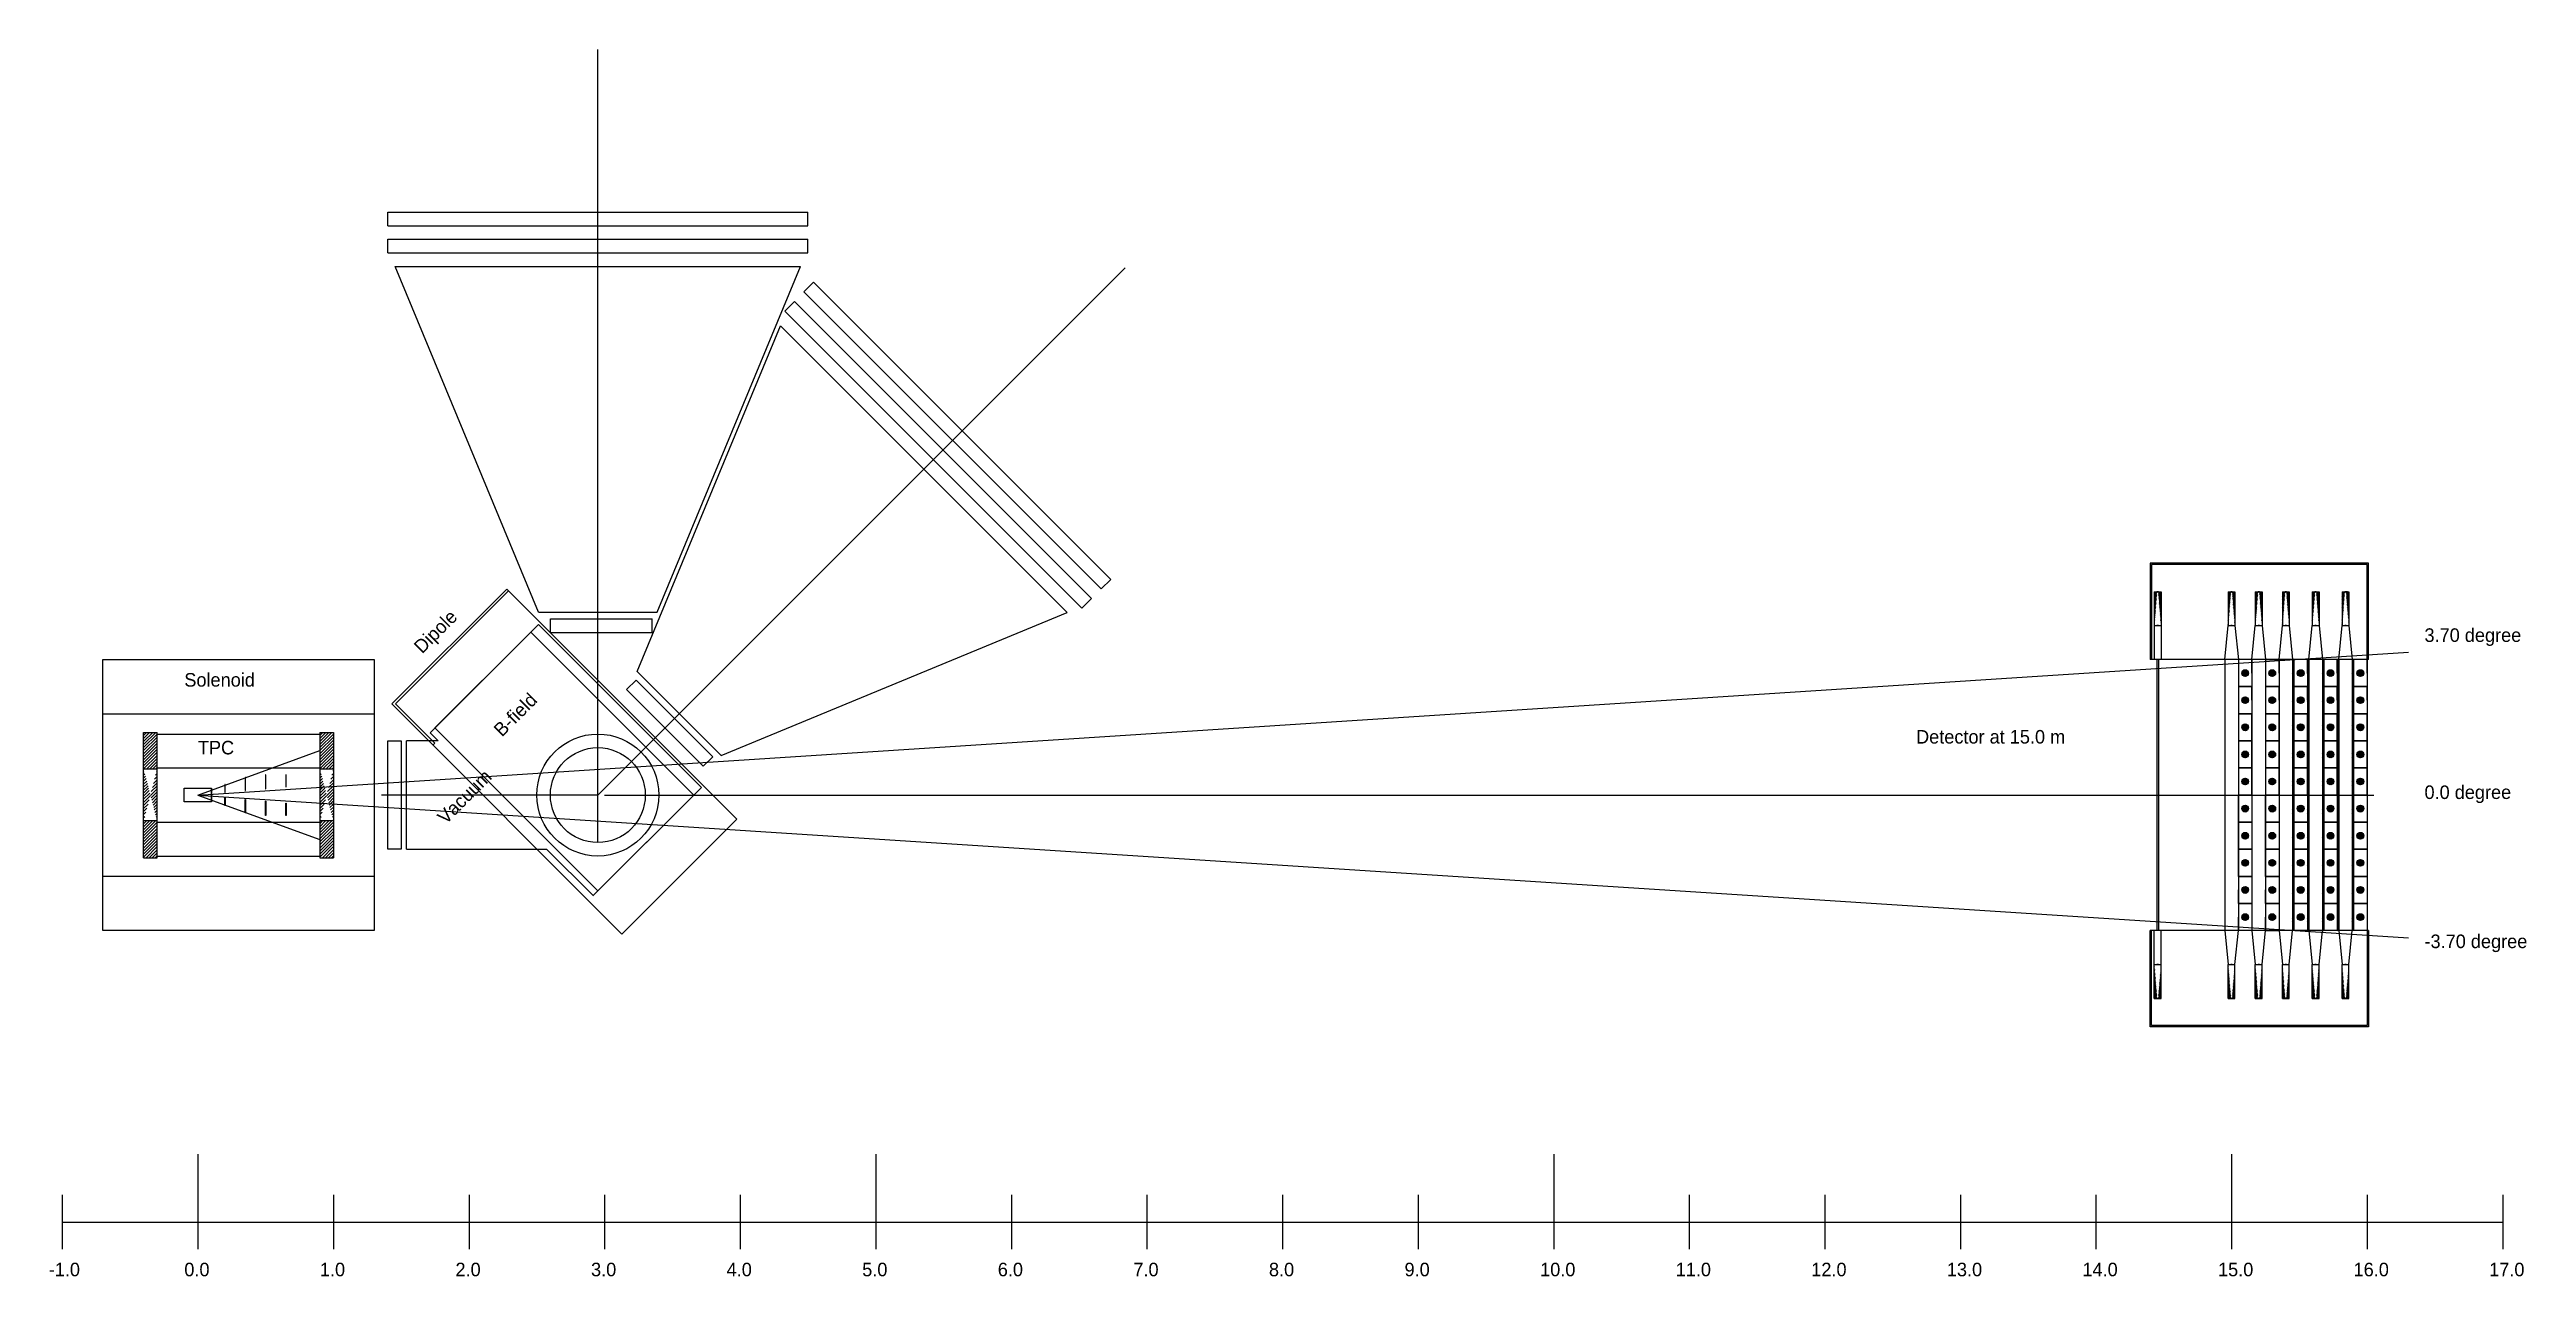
# Model space of a CAD drawing. Header units: millimetres. Extents: x 871 to 4645, y -355 to 2171.
# Drawn here: x 871 to 2698, y -355 to 550 of the extents above; entities that cross this region are included whole.
import ezdxf

# ---------------------------------------------------------------- set-up
doc = ezdxf.new("R2010")
doc.units = ezdxf.units.MM
for name, color, linetype in [('Arm', 7, 'Continuous'), ('dipole', 130, 'Continuous'), ('Neut_cal', 7, 'Continuous'), ('silicon', 10, 'Continuous'), ('Solenoid', 7, 'Continuous'), ('TPC', 131, 'Continuous')]:
    doc.layers.add(name, color=color, linetype=linetype)

msp = doc.modelspace()

# ---------------------------------------------------------------- texts
at = {"color": 7}
for s, p in [('3.70 degree', (2622.3, 113)), ('Detector at 15.0 m', (2247.3, 38)), ('0.0 degree', (2622.3, -2.9)), ('-3.70 degree', (2622.3, -112.9))]:
    msp.add_text(s, height=10, dxfattribs=at).set_placement(p)
for s, p in [('B-field', (1204.3, 42.4)), ('B-field', (1204.3, 42.4)), ('Vacuum', (1162.8, -22.1))]:
    msp.add_text(s, height=10, rotation=45, dxfattribs=at).set_placement(p)
at = {"color": 3}
for s, p in [('-1.0', (870, -355)), ('0.0', (970, -355)), ('1.0', (1070, -355)), ('2.0', (1170, -355)), ('3.0', (1270, -355)), ('4.0', (1370, -355)), ('5.0', (1470, -355)), ('6.0', (1570, -355)), ('7.0', (1670, -355)), ('8.0', (1770, -355)), ('9.0', (1870, -355)), ('10.0', (1970, -355)), ('11.0', (2070, -355)), ('12.0', (2170, -355)), ('13.0', (2270, -355)), ('14.0', (2370, -355)), ('15.0', (2470, -355)), ('16.0', (2570, -355)), ('17.0', (2670, -355))]:
    msp.add_text(s, height=10, dxfattribs=at).set_placement(p)
at = {"layer": 'dipole', "color": 7}
msp.add_text('Dipole', height=10, rotation=45, dxfattribs=at).set_placement((1145.4, 103.7))
at = {"layer": 'Solenoid', "color": 2}
for s, p in [('Solenoid', (970, 80)), ('TPC', (980, 30))]:
    msp.add_text(s, height=10, dxfattribs=at).set_placement(p)

# ---------------------------------------------------------------- blocks, each defined once
blk = doc.blocks.new('arm_p')
at = {"color": 3}
for p, q in [((135, 43.8), (390, 149.4)), ((390, 149.4), (390, -149.4)), ((135, 43.8), (135, -43.8)), ((0, 0), (550, 0)), ((135, -43.8), (390, -149.4))]:
    blk.add_line(p, q, dxfattribs=at)
for radius in [45, 35]:
    blk.add_circle((0, 0), radius, dxfattribs=at)
at = {"layer": 'Arm', "color": 1}
for p, q in [((400, 155), (400, -155)), ((400, 155), (410, 155)), ((410, 155), (410, -155)), ((120, 35), (120, -40)), ((120, 35), (130, 35)), ((130, 35), (130, -40)), ((120, -40), (130, -40)), ((400, -155), (410, -155))]:
    blk.add_line(p, q, dxfattribs=at)
at = {"layer": 'Arm', "color": 4}
for p, q in [((420, 155), (420, -155)), ((420, 155), (430, 155)), ((430, 155), (430, -155)), ((420, -155), (430, -155))]:
    blk.add_line(p, q, dxfattribs=at)
blk = doc.blocks.new('arm_c')
at = {"color": 3}
for p, q in [((85, 43.8), (340, 149.4)), ((340, 149.4), (340, -149.4)), ((85, 43.8), (85, -43.8)), ((0, 0), (550, 0)), ((85, -43.8), (340, -149.4))]:
    blk.add_line(p, q, dxfattribs=at)
for radius in [45, 35]:
    blk.add_circle((0, 0), radius, dxfattribs=at)
at = {"layer": 'Arm', "color": 1}
for p, q in [((350, 155), (350, -155)), ((350, 155), (360, 155)), ((360, 155), (360, -155)), ((70, 40), (70, -40)), ((70, 40), (80, 40)), ((80, 40), (80, -40)), ((70, -40), (80, -40)), ((350, -155), (360, -155))]:
    blk.add_line(p, q, dxfattribs=at)
at = {"layer": 'Arm', "color": 4}
for p, q in [((370, 155), (370, -155)), ((370, 155), (380, 155)), ((380, 155), (380, -155)), ((370, -155), (380, -155))]:
    blk.add_line(p, q, dxfattribs=at)
blk = doc.blocks.new('net_det')
at = {"layer": 'Neut_cal'}
h = blk.add_hatch(dxfattribs=at)
h.set_pattern_fill('ANSI31', color=251, scale=0.2, style=0)
h.set_pattern_definition([(45, (-485, 0), (-0.4490128, 0.4490128), [])])
h.paths.add_polyline_path([(1143, 150), (1148, 150), (1148, 125), (1143, 125)])
h.paths.add_polyline_path([(1146, 125), (1145, 125)])
edge = h.paths.add_edge_path(flags=16)
edge.add_line((1146, 150), (1145, 150))
edge.add_line((1143, 125), (1148, 125))
h = blk.add_hatch(dxfattribs=at)
h.set_pattern_fill('ANSI31', color=251, scale=0.2, style=0)
h.set_pattern_definition([(45, (-430.5, -2e-05), (-0.4490128, 0.4490128), [])])
h.paths.add_polyline_path([(1197.5, 150), (1202.5, 150), (1202.5, 125), (1197.5, 125)])
h.paths.add_polyline_path([(1200.5, 125), (1199.5, 125)])
edge = h.paths.add_edge_path(flags=16)
edge.add_line((1200.5, 150), (1199.5, 150))
edge.add_line((1197.5, 125), (1202.5, 125))
h = blk.add_hatch(dxfattribs=at)
h.set_pattern_fill('ANSI31', color=251, scale=0.2, style=0)
h.set_pattern_definition([(45, (-410.5, -2e-05), (-0.4490128, 0.4490128), [])])
h.paths.add_polyline_path([(1217.5, 150), (1222.5, 150), (1222.5, 125), (1217.5, 125)])
h.paths.add_polyline_path([(1220.5, 125), (1219.5, 125)])
edge = h.paths.add_edge_path(flags=16)
edge.add_line((1220.5, 150), (1219.5, 150))
edge.add_line((1217.5, 125), (1222.5, 125))
h = blk.add_hatch(dxfattribs=at)
h.set_pattern_fill('ANSI31', color=251, scale=0.2, style=0)
h.set_pattern_definition([(45, (-390.5, -2e-05), (-0.4490128, 0.4490128), [])])
h.paths.add_polyline_path([(1237.5, 150), (1242.5, 150), (1242.5, 125), (1237.5, 125)])
h.paths.add_polyline_path([(1240.5, 125), (1239.5, 125)])
edge = h.paths.add_edge_path(flags=16)
edge.add_line((1240.5, 150), (1239.5, 150))
edge.add_line((1237.5, 125), (1242.5, 125))
h = blk.add_hatch(dxfattribs=at)
h.set_pattern_fill('ANSI31', color=251, scale=0.2, style=0)
h.set_pattern_definition([(45, (-368.5, -2e-05), (-0.4490128, 0.4490128), [])])
h.paths.add_polyline_path([(1259.5, 150), (1264.5, 150), (1264.5, 125), (1259.5, 125)])
h.paths.add_polyline_path([(1262.5, 125), (1261.5, 125)])
edge = h.paths.add_edge_path(flags=16)
edge.add_line((1262.5, 150), (1261.5, 150))
edge.add_line((1259.5, 125), (1264.5, 125))
h = blk.add_hatch(dxfattribs=at)
h.set_pattern_fill('ANSI31', color=251, scale=0.2, style=0)
h.set_pattern_definition([(45, (-346.5, -2e-05), (-0.4490128, 0.4490128), [])])
h.paths.add_polyline_path([(1281.5, 150), (1286.5, 150), (1286.5, 125), (1281.5, 125)])
h.paths.add_polyline_path([(1284.5, 125), (1283.5, 125)])
edge = h.paths.add_edge_path(flags=16)
edge.add_line((1284.5, 150), (1283.5, 150))
edge.add_line((1281.5, 125), (1286.5, 125))
h = blk.add_hatch(dxfattribs=at)
h.set_pattern_fill('ANSI31', color=251, scale=0.2, style=0)
h.set_pattern_definition([(45, (-485, -5), (-0.4490128, 0.4490128), [])])
edge = h.paths.add_edge_path()
edge.add_arc((1210, 90), 2.5, 0, 360)
h = blk.add_hatch(dxfattribs=at)
h.set_pattern_fill('ANSI31', color=251, scale=0.2, style=0)
h.set_pattern_definition([(45, (-465, -5), (-0.4490128, 0.4490128), [])])
edge = h.paths.add_edge_path()
edge.add_arc((1230, 90), 2.5, 0, 360)
h = blk.add_hatch(dxfattribs=at)
h.set_pattern_fill('ANSI31', color=0, scale=0.2, style=0)
h.set_pattern_definition([(45, (-590, 0), (-0.4490128, 0.4490128), [])])
edge = h.paths.add_edge_path()
edge.add_line((1245, 100), (1246, 100))
edge.add_line((1245, -100), (1246, -100))
edge.add_line((1246, 100), (1246, -100))
edge.add_line((1245, 100), (1245, -100))
h = blk.add_hatch(dxfattribs=at)
h.set_pattern_fill('ANSI31', color=251, scale=0.2, style=0)
h.set_pattern_definition([(45, (-444, -5), (-0.4490128, 0.4490128), [])])
edge = h.paths.add_edge_path()
edge.add_arc((1251, 90), 2.5, 0, 360)
h = blk.add_hatch(dxfattribs=at)
h.set_pattern_fill('ANSI31', color=0, scale=0.2, style=0)
h.set_pattern_definition([(45, (-579, 0), (-0.4490128, 0.4490128), [])])
edge = h.paths.add_edge_path()
edge.add_line((1256, 100), (1257, 100))
edge.add_line((1256, -100), (1257, -100))
edge.add_line((1257, 100), (1257, -100))
edge.add_line((1256, 100), (1256, -100))
h = blk.add_hatch(dxfattribs=at)
h.set_pattern_fill('ANSI31', color=0, scale=0.2, style=0)
h.set_pattern_definition([(45, (-568, 0), (-0.4490128, 0.4490128), [])])
edge = h.paths.add_edge_path()
edge.add_line((1267, 100), (1268, 100))
edge.add_line((1267, -100), (1268, -100))
edge.add_line((1268, 100), (1268, -100))
edge.add_line((1267, 100), (1267, -100))
h = blk.add_hatch(dxfattribs=at)
h.set_pattern_fill('ANSI31', color=251, scale=0.2, style=0)
h.set_pattern_definition([(45, (-422, -5), (-0.4490128, 0.4490128), [])])
edge = h.paths.add_edge_path()
edge.add_arc((1273, 90), 2.5, 0, 360)
h = blk.add_hatch(dxfattribs=at)
h.set_pattern_fill('ANSI31', color=0, scale=0.2, style=0)
h.set_pattern_definition([(45, (-557, 0), (-0.4490128, 0.4490128), [])])
edge = h.paths.add_edge_path()
edge.add_line((1278, 100), (1279, 100))
edge.add_line((1278, -100), (1279, -100))
edge.add_line((1279, 100), (1279, -100))
edge.add_line((1278, 100), (1278, -100))
h = blk.add_hatch(dxfattribs=at)
h.set_pattern_fill('ANSI31', color=0, scale=0.2, style=0)
h.set_pattern_definition([(45, (-546, 0), (-0.4490128, 0.4490128), [])])
edge = h.paths.add_edge_path()
edge.add_line((1289, 100), (1290, 100))
edge.add_line((1289, -100), (1290, -100))
edge.add_line((1290, 100), (1290, -100))
edge.add_line((1289, 100), (1289, -100))
h = blk.add_hatch(dxfattribs=at)
h.set_pattern_fill('ANSI31', color=251, scale=0.2, style=0)
h.set_pattern_definition([(45, (-400, -5), (-0.4490128, 0.4490128), [])])
edge = h.paths.add_edge_path()
edge.add_arc((1295, 90), 2.5, 0, 360)
h = blk.add_hatch(dxfattribs=at)
h.set_pattern_fill('ANSI31', color=251, scale=0.2, style=0)
h.set_pattern_definition([(45, (-485, -25), (-0.4490128, 0.4490128), [])])
edge = h.paths.add_edge_path()
edge.add_arc((1210, 70), 2.5, 0, 360)
h = blk.add_hatch(dxfattribs=at)
h.set_pattern_fill('ANSI31', color=251, scale=0.2, style=0)
h.set_pattern_definition([(45, (-465, -25), (-0.4490128, 0.4490128), [])])
edge = h.paths.add_edge_path()
edge.add_arc((1230, 70), 2.5, 0, 360)
h = blk.add_hatch(dxfattribs=at)
h.set_pattern_fill('ANSI31', color=251, scale=0.2, style=0)
h.set_pattern_definition([(45, (-444, -25), (-0.4490128, 0.4490128), [])])
edge = h.paths.add_edge_path()
edge.add_arc((1251, 70), 2.5, 0, 360)
h = blk.add_hatch(dxfattribs=at)
h.set_pattern_fill('ANSI31', color=251, scale=0.2, style=0)
h.set_pattern_definition([(45, (-422, -25), (-0.4490128, 0.4490128), [])])
edge = h.paths.add_edge_path()
edge.add_arc((1273, 70), 2.5, 0, 360)
h = blk.add_hatch(dxfattribs=at)
h.set_pattern_fill('ANSI31', color=251, scale=0.2, style=0)
h.set_pattern_definition([(45, (-400, -25), (-0.4490128, 0.4490128), [])])
edge = h.paths.add_edge_path()
edge.add_arc((1295, 70), 2.5, 0, 360)
h = blk.add_hatch(dxfattribs=at)
h.set_pattern_fill('ANSI31', color=251, scale=0.2, style=0)
h.set_pattern_definition([(45, (-485, -45), (-0.4490128, 0.4490128), [])])
edge = h.paths.add_edge_path()
edge.add_arc((1210, 50), 2.5, 0, 360)
h = blk.add_hatch(dxfattribs=at)
h.set_pattern_fill('ANSI31', color=251, scale=0.2, style=0)
h.set_pattern_definition([(45, (-465, -45), (-0.4490128, 0.4490128), [])])
edge = h.paths.add_edge_path()
edge.add_arc((1230, 50), 2.5, 0, 360)
h = blk.add_hatch(dxfattribs=at)
h.set_pattern_fill('ANSI31', color=251, scale=0.2, style=0)
h.set_pattern_definition([(45, (-444, -45), (-0.4490128, 0.4490128), [])])
edge = h.paths.add_edge_path()
edge.add_arc((1251, 50), 2.5, 0, 360)
h = blk.add_hatch(dxfattribs=at)
h.set_pattern_fill('ANSI31', color=251, scale=0.2, style=0)
h.set_pattern_definition([(45, (-422, -45), (-0.4490128, 0.4490128), [])])
edge = h.paths.add_edge_path()
edge.add_arc((1273, 50), 2.5, 0, 360)
h = blk.add_hatch(dxfattribs=at)
h.set_pattern_fill('ANSI31', color=251, scale=0.2, style=0)
h.set_pattern_definition([(45, (-400, -45), (-0.4490128, 0.4490128), [])])
edge = h.paths.add_edge_path()
edge.add_arc((1295, 50), 2.5, 0, 360)
h = blk.add_hatch(dxfattribs=at)
h.set_pattern_fill('ANSI31', color=251, scale=0.2, style=0)
h.set_pattern_definition([(45, (-485, -65), (-0.4490128, 0.4490128), [])])
edge = h.paths.add_edge_path()
edge.add_arc((1210, 30), 2.5, 0, 360)
h = blk.add_hatch(dxfattribs=at)
h.set_pattern_fill('ANSI31', color=251, scale=0.2, style=0)
h.set_pattern_definition([(45, (-465, -65), (-0.4490128, 0.4490128), [])])
edge = h.paths.add_edge_path()
edge.add_arc((1230, 30), 2.5, 0, 360)
h = blk.add_hatch(dxfattribs=at)
h.set_pattern_fill('ANSI31', color=251, scale=0.2, style=0)
h.set_pattern_definition([(45, (-444, -65), (-0.4490128, 0.4490128), [])])
edge = h.paths.add_edge_path()
edge.add_arc((1251, 30), 2.5, 0, 360)
h = blk.add_hatch(dxfattribs=at)
h.set_pattern_fill('ANSI31', color=251, scale=0.2, style=0)
h.set_pattern_definition([(45, (-422, -65), (-0.4490128, 0.4490128), [])])
edge = h.paths.add_edge_path()
edge.add_arc((1273, 30), 2.5, 0, 360)
h = blk.add_hatch(dxfattribs=at)
h.set_pattern_fill('ANSI31', color=251, scale=0.2, style=0)
h.set_pattern_definition([(45, (-400, -65), (-0.4490128, 0.4490128), [])])
edge = h.paths.add_edge_path()
edge.add_arc((1295, 30), 2.5, 0, 360)
h = blk.add_hatch(dxfattribs=at)
h.set_pattern_fill('ANSI31', color=251, scale=0.2, style=0)
h.set_pattern_definition([(45, (-485, -85), (-0.4490128, 0.4490128), [])])
edge = h.paths.add_edge_path()
edge.add_arc((1210, 10), 2.5, 0, 360)
h = blk.add_hatch(dxfattribs=at)
h.set_pattern_fill('ANSI31', color=251, scale=0.2, style=0)
h.set_pattern_definition([(45, (-465, -85), (-0.4490128, 0.4490128), [])])
edge = h.paths.add_edge_path()
edge.add_arc((1230, 10), 2.5, 0, 360)
h = blk.add_hatch(dxfattribs=at)
h.set_pattern_fill('ANSI31', color=251, scale=0.2, style=0)
h.set_pattern_definition([(45, (-444, -85), (-0.4490128, 0.4490128), [])])
edge = h.paths.add_edge_path()
edge.add_arc((1251, 10), 2.5, 0, 360)
h = blk.add_hatch(dxfattribs=at)
h.set_pattern_fill('ANSI31', color=251, scale=0.2, style=0)
h.set_pattern_definition([(45, (-422, -85), (-0.4490128, 0.4490128), [])])
edge = h.paths.add_edge_path()
edge.add_arc((1273, 10), 2.5, 0, 360)
h = blk.add_hatch(dxfattribs=at)
h.set_pattern_fill('ANSI31', color=251, scale=0.2, style=0)
h.set_pattern_definition([(45, (-400, -85), (-0.4490128, 0.4490128), [])])
edge = h.paths.add_edge_path()
edge.add_arc((1295, 10), 2.5, 0, 360)
h = blk.add_hatch(dxfattribs=at)
h.set_pattern_fill('ANSI31', color=251, scale=0.2, style=0)
h.set_pattern_definition([(315, (-485, 85), (-0.4490128, -0.4490128), [])])
edge = h.paths.add_edge_path()
edge.add_arc((1210, -10), 2.5, 0, 360, ccw=False)
h = blk.add_hatch(dxfattribs=at)
h.set_pattern_fill('ANSI31', color=251, scale=0.2, style=0)
h.set_pattern_definition([(315, (-465, 85), (-0.4490128, -0.4490128), [])])
edge = h.paths.add_edge_path()
edge.add_arc((1230, -10), 2.5, 0, 360, ccw=False)
h = blk.add_hatch(dxfattribs=at)
h.set_pattern_fill('ANSI31', color=251, scale=0.2, style=0)
h.set_pattern_definition([(315, (-444, 85), (-0.4490128, -0.4490128), [])])
edge = h.paths.add_edge_path()
edge.add_arc((1251, -10), 2.5, 0, 360, ccw=False)
h = blk.add_hatch(dxfattribs=at)
h.set_pattern_fill('ANSI31', color=251, scale=0.2, style=0)
h.set_pattern_definition([(315, (-422, 85), (-0.4490128, -0.4490128), [])])
edge = h.paths.add_edge_path()
edge.add_arc((1273, -10), 2.5, 0, 360, ccw=False)
h = blk.add_hatch(dxfattribs=at)
h.set_pattern_fill('ANSI31', color=251, scale=0.2, style=0)
h.set_pattern_definition([(315, (-400, 85), (-0.4490128, -0.4490128), [])])
edge = h.paths.add_edge_path()
edge.add_arc((1295, -10), 2.5, 0, 360, ccw=False)
h = blk.add_hatch(dxfattribs=at)
h.set_pattern_fill('ANSI31', color=251, scale=0.2, style=0)
h.set_pattern_definition([(315, (-485, 65), (-0.4490128, -0.4490128), [])])
edge = h.paths.add_edge_path()
edge.add_arc((1210, -30), 2.5, 0, 360, ccw=False)
h = blk.add_hatch(dxfattribs=at)
h.set_pattern_fill('ANSI31', color=251, scale=0.2, style=0)
h.set_pattern_definition([(315, (-465, 65), (-0.4490128, -0.4490128), [])])
edge = h.paths.add_edge_path()
edge.add_arc((1230, -30), 2.5, 0, 360, ccw=False)
h = blk.add_hatch(dxfattribs=at)
h.set_pattern_fill('ANSI31', color=251, scale=0.2, style=0)
h.set_pattern_definition([(315, (-444, 65), (-0.4490128, -0.4490128), [])])
edge = h.paths.add_edge_path()
edge.add_arc((1251, -30), 2.5, 0, 360, ccw=False)
h = blk.add_hatch(dxfattribs=at)
h.set_pattern_fill('ANSI31', color=251, scale=0.2, style=0)
h.set_pattern_definition([(315, (-422, 65), (-0.4490128, -0.4490128), [])])
edge = h.paths.add_edge_path()
edge.add_arc((1273, -30), 2.5, 0, 360, ccw=False)
h = blk.add_hatch(dxfattribs=at)
h.set_pattern_fill('ANSI31', color=251, scale=0.2, style=0)
h.set_pattern_definition([(315, (-400, 65), (-0.4490128, -0.4490128), [])])
edge = h.paths.add_edge_path()
edge.add_arc((1295, -30), 2.5, 0, 360, ccw=False)
h = blk.add_hatch(dxfattribs=at)
h.set_pattern_fill('ANSI31', color=251, scale=0.2, style=0)
h.set_pattern_definition([(315, (-485, 45), (-0.4490128, -0.4490128), [])])
edge = h.paths.add_edge_path()
edge.add_arc((1210, -50), 2.5, 0, 360, ccw=False)
h = blk.add_hatch(dxfattribs=at)
h.set_pattern_fill('ANSI31', color=251, scale=0.2, style=0)
h.set_pattern_definition([(315, (-465, 45), (-0.4490128, -0.4490128), [])])
edge = h.paths.add_edge_path()
edge.add_arc((1230, -50), 2.5, 0, 360, ccw=False)
h = blk.add_hatch(dxfattribs=at)
h.set_pattern_fill('ANSI31', color=251, scale=0.2, style=0)
h.set_pattern_definition([(315, (-444, 45), (-0.4490128, -0.4490128), [])])
edge = h.paths.add_edge_path()
edge.add_arc((1251, -50), 2.5, 0, 360, ccw=False)
h = blk.add_hatch(dxfattribs=at)
h.set_pattern_fill('ANSI31', color=251, scale=0.2, style=0)
h.set_pattern_definition([(315, (-422, 45), (-0.4490128, -0.4490128), [])])
edge = h.paths.add_edge_path()
edge.add_arc((1273, -50), 2.5, 0, 360, ccw=False)
h = blk.add_hatch(dxfattribs=at)
h.set_pattern_fill('ANSI31', color=251, scale=0.2, style=0)
h.set_pattern_definition([(315, (-400, 45), (-0.4490128, -0.4490128), [])])
edge = h.paths.add_edge_path()
edge.add_arc((1295, -50), 2.5, 0, 360, ccw=False)
h = blk.add_hatch(dxfattribs=at)
h.set_pattern_fill('ANSI31', color=251, scale=0.2, style=0)
h.set_pattern_definition([(315, (-485, 25), (-0.4490128, -0.4490128), [])])
edge = h.paths.add_edge_path()
edge.add_arc((1210, -70), 2.5, 0, 360, ccw=False)
h = blk.add_hatch(dxfattribs=at)
h.set_pattern_fill('ANSI31', color=251, scale=0.2, style=0)
h.set_pattern_definition([(315, (-465, 25), (-0.4490128, -0.4490128), [])])
edge = h.paths.add_edge_path()
edge.add_arc((1230, -70), 2.5, 0, 360, ccw=False)
h = blk.add_hatch(dxfattribs=at)
h.set_pattern_fill('ANSI31', color=251, scale=0.2, style=0)
h.set_pattern_definition([(315, (-444, 25), (-0.4490128, -0.4490128), [])])
edge = h.paths.add_edge_path()
edge.add_arc((1251, -70), 2.5, 0, 360, ccw=False)
h = blk.add_hatch(dxfattribs=at)
h.set_pattern_fill('ANSI31', color=251, scale=0.2, style=0)
h.set_pattern_definition([(315, (-422, 25), (-0.4490128, -0.4490128), [])])
edge = h.paths.add_edge_path()
edge.add_arc((1273, -70), 2.5, 0, 360, ccw=False)
h = blk.add_hatch(dxfattribs=at)
h.set_pattern_fill('ANSI31', color=251, scale=0.2, style=0)
h.set_pattern_definition([(315, (-400, 25), (-0.4490128, -0.4490128), [])])
edge = h.paths.add_edge_path()
edge.add_arc((1295, -70), 2.5, 0, 360, ccw=False)
h = blk.add_hatch(dxfattribs=at)
h.set_pattern_fill('ANSI31', color=251, scale=0.2, style=0)
h.set_pattern_definition([(315, (-485, 5), (-0.4490128, -0.4490128), [])])
edge = h.paths.add_edge_path()
edge.add_arc((1210, -90), 2.5, 0, 360, ccw=False)
h = blk.add_hatch(dxfattribs=at)
h.set_pattern_fill('ANSI31', color=251, scale=0.2, style=0)
h.set_pattern_definition([(315, (-465, 5), (-0.4490128, -0.4490128), [])])
edge = h.paths.add_edge_path()
edge.add_arc((1230, -90), 2.5, 0, 360, ccw=False)
h = blk.add_hatch(dxfattribs=at)
h.set_pattern_fill('ANSI31', color=251, scale=0.2, style=0)
h.set_pattern_definition([(315, (-444, 5), (-0.4490128, -0.4490128), [])])
edge = h.paths.add_edge_path()
edge.add_arc((1251, -90), 2.5, 0, 360, ccw=False)
h = blk.add_hatch(dxfattribs=at)
h.set_pattern_fill('ANSI31', color=251, scale=0.2, style=0)
h.set_pattern_definition([(315, (-422, 5), (-0.4490128, -0.4490128), [])])
edge = h.paths.add_edge_path()
edge.add_arc((1273, -90), 2.5, 0, 360, ccw=False)
h = blk.add_hatch(dxfattribs=at)
h.set_pattern_fill('ANSI31', color=251, scale=0.2, style=0)
h.set_pattern_definition([(315, (-400, 5), (-0.4490128, -0.4490128), [])])
edge = h.paths.add_edge_path()
edge.add_arc((1295, -90), 2.5, 0, 360, ccw=False)
h = blk.add_hatch(dxfattribs=at)
h.set_pattern_fill('ANSI31', color=251, scale=0.2, style=0)
h.set_pattern_definition([(315, (-485, 0), (-0.4490128, -0.4490128), [])])
h.paths.add_polyline_path([(1143, -150), (1148, -150), (1148, -125), (1143, -125)])
h.paths.add_polyline_path([(1146, -125), (1145, -125)])
edge = h.paths.add_edge_path(flags=16)
edge.add_line((1146, -150), (1145, -150))
edge.add_line((1143, -125), (1148, -125))
h = blk.add_hatch(dxfattribs=at)
h.set_pattern_fill('ANSI31', color=251, scale=0.2, style=0)
h.set_pattern_definition([(315, (-430.5, 2e-05), (-0.4490128, -0.4490128), [])])
h.paths.add_polyline_path([(1197.5, -150), (1202.5, -150), (1202.5, -125), (1197.5, -125)])
h.paths.add_polyline_path([(1200.5, -125), (1199.5, -125)])
edge = h.paths.add_edge_path(flags=16)
edge.add_line((1200.5, -150), (1199.5, -150))
edge.add_line((1197.5, -125), (1202.5, -125))
h = blk.add_hatch(dxfattribs=at)
h.set_pattern_fill('ANSI31', color=251, scale=0.2, style=0)
h.set_pattern_definition([(315, (-410.5, 2e-05), (-0.4490128, -0.4490128), [])])
h.paths.add_polyline_path([(1217.5, -150), (1222.5, -150), (1222.5, -125), (1217.5, -125)])
h.paths.add_polyline_path([(1220.5, -125), (1219.5, -125)])
edge = h.paths.add_edge_path(flags=16)
edge.add_line((1220.5, -150), (1219.5, -150))
edge.add_line((1217.5, -125), (1222.5, -125))
h = blk.add_hatch(dxfattribs=at)
h.set_pattern_fill('ANSI31', color=251, scale=0.2, style=0)
h.set_pattern_definition([(315, (-390.5, 2e-05), (-0.4490128, -0.4490128), [])])
h.paths.add_polyline_path([(1237.5, -150), (1242.5, -150), (1242.5, -125), (1237.5, -125)])
h.paths.add_polyline_path([(1240.5, -125), (1239.5, -125)])
edge = h.paths.add_edge_path(flags=16)
edge.add_line((1240.5, -150), (1239.5, -150))
edge.add_line((1237.5, -125), (1242.5, -125))
h = blk.add_hatch(dxfattribs=at)
h.set_pattern_fill('ANSI31', color=251, scale=0.2, style=0)
h.set_pattern_definition([(315, (-368.5, 2e-05), (-0.4490128, -0.4490128), [])])
h.paths.add_polyline_path([(1259.5, -150), (1264.5, -150), (1264.5, -125), (1259.5, -125)])
h.paths.add_polyline_path([(1262.5, -125), (1261.5, -125)])
edge = h.paths.add_edge_path(flags=16)
edge.add_line((1262.5, -150), (1261.5, -150))
edge.add_line((1259.5, -125), (1264.5, -125))
h = blk.add_hatch(dxfattribs=at)
h.set_pattern_fill('ANSI31', color=251, scale=0.2, style=0)
h.set_pattern_definition([(315, (-346.5, 2e-05), (-0.4490128, -0.4490128), [])])
h.paths.add_polyline_path([(1281.5, -150), (1286.5, -150), (1286.5, -125), (1281.5, -125)])
h.paths.add_polyline_path([(1284.5, -125), (1283.5, -125)])
edge = h.paths.add_edge_path(flags=16)
edge.add_line((1284.5, -150), (1283.5, -150))
edge.add_line((1281.5, -125), (1286.5, -125))
at = {"color": 7}
blk.add_line((0, 0), (1305, 0), dxfattribs=at)
at = {"layer": 'Neut_cal', "color": 5}
for p, q in [((1301, 171), (1140, 171)), ((1140, 171), (1140, 100)), ((1300, 170), (1141, 170)), ((1141, 170), (1141, 100)), ((1300, 100), (1300, 170)), ((1301, 100), (1301, 171)), ((1143, 125), (1143, 100)), ((1148, 125), (1148, 100)), ((1301, 100), (1140, 100)), ((1140, -171), (1140, -100)), ((1301, -100), (1140, -100)), ((1141, -170), (1141, -100)), ((1143, -125), (1143, -100)), ((1148, -125), (1148, -100)), ((1300, -100), (1300, -170)), ((1301, -100), (1301, -171)), ((1301, -171), (1140, -171)), ((1300, -170), (1141, -170))]:
    blk.add_line(p, q, dxfattribs=at)
at = {"layer": 'Neut_cal', "color": 251}
for p, q in [((1143, 150), (1143, 125)), ((1143, 150), (1148, 150)), ((1146, 150), (1145, 150)), ((1148, 150), (1148, 125)), ((1197.5, 150), (1197.5, 125)), ((1197.5, 150), (1202.5, 150)), ((1200.5, 150), (1199.5, 150)), ((1202.5, 150), (1202.5, 125)), ((1217.5, 150), (1217.5, 125)), ((1217.5, 150), (1222.5, 150)), ((1220.5, 150), (1219.5, 150)), ((1222.5, 150), (1222.5, 125)), ((1237.5, 150), (1237.5, 125)), ((1237.5, 150), (1242.5, 150)), ((1240.5, 150), (1239.5, 150)), ((1242.5, 150), (1242.5, 125)), ((1259.5, 150), (1259.5, 125)), ((1259.5, 150), (1264.5, 150)), ((1262.5, 150), (1261.5, 150)), ((1264.5, 150), (1264.5, 125)), ((1281.5, 150), (1281.5, 125)), ((1281.5, 150), (1286.5, 150)), ((1284.5, 150), (1283.5, 150)), ((1285.5, 150), (1284.5, 150)), ((1286.5, 150), (1286.5, 125)), ((1143, 125), (1148, 125)), ((1143, 125), (1148, 125)), ((1146, 125), (1145, 125)), ((1146, 125), (1145, 125)), ((1197.5, 125), (1202.5, 125)), ((1197.5, 125), (1202.5, 125)), ((1197.5, 125), (1202.5, 125)), ((1197.5, 125), (1202.5, 125)), ((1200.5, 125), (1199.5, 125)), ((1200.5, 125), (1199.5, 125)), ((1200.5, 125), (1199.5, 125)), ((1200.5, 125), (1199.5, 125)), ((1217.5, 125), (1222.5, 125)), ((1217.5, 125), (1222.5, 125)), ((1217.5, 125), (1222.5, 125)), ((1217.5, 125), (1222.5, 125)), ((1220.5, 125), (1219.5, 125)), ((1220.5, 125), (1219.5, 125)), ((1220.5, 125), (1219.5, 125)), ((1220.5, 125), (1219.5, 125)), ((1237.5, 125), (1242.5, 125)), ((1237.5, 125), (1242.5, 125)), ((1237.5, 125), (1242.5, 125)), ((1237.5, 125), (1242.5, 125)), ((1240.5, 125), (1239.5, 125)), ((1240.5, 125), (1239.5, 125)), ((1240.5, 125), (1239.5, 125)), ((1240.5, 125), (1239.5, 125)), ((1259.5, 125), (1264.5, 125)), ((1259.5, 125), (1264.5, 125)), ((1259.5, 125), (1264.5, 125)), ((1259.5, 125), (1264.5, 125)), ((1262.5, 125), (1261.5, 125)), ((1262.5, 125), (1261.5, 125)), ((1262.5, 125), (1261.5, 125)), ((1262.5, 125), (1261.5, 125)), ((1281.5, 125), (1286.5, 125)), ((1281.5, 125), (1286.5, 125)), ((1281.5, 125), (1286.5, 125)), ((1281.5, 125), (1286.5, 125)), ((1284.5, 125), (1283.5, 125)), ((1284.5, 125), (1283.5, 125)), ((1284.5, 125), (1283.5, 125)), ((1284.5, 125), (1283.5, 125)), ((1143, -150), (1143, -125)), ((1143, -125), (1148, -125)), ((1143, -125), (1148, -125)), ((1146, -125), (1145, -125)), ((1146, -125), (1145, -125)), ((1148, -150), (1148, -125)), ((1197.5, -150), (1197.5, -125)), ((1197.5, -125), (1202.5, -125)), ((1197.5, -125), (1202.5, -125)), ((1197.5, -125), (1202.5, -125)), ((1197.5, -125), (1202.5, -125)), ((1200.5, -125), (1199.5, -125)), ((1200.5, -125), (1199.5, -125)), ((1200.5, -125), (1199.5, -125)), ((1200.5, -125), (1199.5, -125)), ((1202.5, -150), (1202.5, -125)), ((1217.5, -150), (1217.5, -125)), ((1217.5, -125), (1222.5, -125)), ((1217.5, -125), (1222.5, -125)), ((1217.5, -125), (1222.5, -125)), ((1217.5, -125), (1222.5, -125)), ((1220.5, -125), (1219.5, -125)), ((1220.5, -125), (1219.5, -125)), ((1220.5, -125), (1219.5, -125)), ((1220.5, -125), (1219.5, -125)), ((1222.5, -150), (1222.5, -125)), ((1237.5, -150), (1237.5, -125)), ((1237.5, -125), (1242.5, -125)), ((1237.5, -125), (1242.5, -125)), ((1237.5, -125), (1242.5, -125)), ((1237.5, -125), (1242.5, -125)), ((1240.5, -125), (1239.5, -125)), ((1240.5, -125), (1239.5, -125)), ((1240.5, -125), (1239.5, -125)), ((1240.5, -125), (1239.5, -125)), ((1242.5, -150), (1242.5, -125)), ((1259.5, -150), (1259.5, -125)), ((1259.5, -125), (1264.5, -125)), ((1259.5, -125), (1264.5, -125)), ((1259.5, -125), (1264.5, -125)), ((1259.5, -125), (1264.5, -125)), ((1262.5, -125), (1261.5, -125)), ((1262.5, -125), (1261.5, -125)), ((1262.5, -125), (1261.5, -125)), ((1262.5, -125), (1261.5, -125)), ((1264.5, -150), (1264.5, -125)), ((1281.5, -150), (1281.5, -125)), ((1281.5, -125), (1286.5, -125)), ((1281.5, -125), (1286.5, -125)), ((1281.5, -125), (1286.5, -125)), ((1281.5, -125), (1286.5, -125)), ((1284.5, -125), (1283.5, -125)), ((1284.5, -125), (1283.5, -125)), ((1284.5, -125), (1283.5, -125)), ((1284.5, -125), (1283.5, -125)), ((1286.5, -150), (1286.5, -125)), ((1143, -150), (1148, -150)), ((1146, -150), (1145, -150)), ((1197.5, -150), (1202.5, -150)), ((1200.5, -150), (1199.5, -150)), ((1217.5, -150), (1222.5, -150)), ((1220.5, -150), (1219.5, -150)), ((1237.5, -150), (1242.5, -150)), ((1240.5, -150), (1239.5, -150)), ((1259.5, -150), (1264.5, -150)), ((1262.5, -150), (1261.5, -150)), ((1281.5, -150), (1286.5, -150)), ((1284.5, -150), (1283.5, -150)), ((1285.5, -150), (1284.5, -150))]:
    blk.add_line(p, q, dxfattribs=at)
at = {"layer": 'Neut_cal', "color": 4}
for p, q in [((1195, 100), (1197.5, 125)), ((1202.5, 125), (1205, 100)), ((1215, 100), (1217.5, 125)), ((1222.5, 125), (1225, 100)), ((1235, 100), (1237.5, 125)), ((1242.5, 125), (1245, 100)), ((1257, 100), (1259.5, 125)), ((1264.5, 125), (1267, 100)), ((1279, 100), (1281.5, 125)), ((1286.5, 125), (1289, 100)), ((1215, 100), (1205, 100)), ((1205, 100), (1205, 90)), ((1215, 90), (1215, 100)), ((1225, 100), (1225, 90)), ((1225, 100), (1235, 100)), ((1235, 90), (1235, 100)), ((1256, 100), (1246, 100)), ((1246, 100), (1246, 90)), ((1256, 90), (1256, 100)), ((1268, 100), (1268, 90)), ((1278, 100), (1268, 100)), ((1278, 90), (1278, 100)), ((1300, 100), (1290, 100)), ((1290, 100), (1290, 90)), ((1300, 90), (1300, 100)), ((1215, 80), (1205, 80)), ((1205, 80), (1215, 80)), ((1205, 80), (1205, 70)), ((1205, 80), (1205, 70)), ((1215, 70), (1215, 80)), ((1215, 70), (1215, 80)), ((1225, 80), (1225, 70)), ((1225, 80), (1225, 70)), ((1225, 80), (1235, 80)), ((1235, 80), (1225, 80)), ((1235, 70), (1235, 80)), ((1235, 70), (1235, 80)), ((1246, 80), (1246, 70)), ((1246, 80), (1246, 70)), ((1256, 80), (1246, 80)), ((1246, 80), (1256, 80)), ((1256, 70), (1256, 80)), ((1256, 70), (1256, 80)), ((1268, 80), (1268, 70)), ((1268, 80), (1268, 70)), ((1278, 80), (1268, 80)), ((1268, 80), (1278, 80)), ((1278, 70), (1278, 80)), ((1278, 70), (1278, 80)), ((1300, 80), (1290, 80)), ((1290, 80), (1300, 80)), ((1290, 80), (1290, 70)), ((1290, 80), (1290, 70)), ((1300, 70), (1300, 80)), ((1300, 70), (1300, 80)), ((1215, 60), (1205, 60)), ((1205, 60), (1215, 60)), ((1205, 60), (1205, 50)), ((1215, 50), (1215, 60)), ((1225, 60), (1225, 50)), ((1225, 60), (1235, 60)), ((1235, 60), (1225, 60)), ((1235, 50), (1235, 60)), ((1256, 60), (1246, 60)), ((1246, 60), (1256, 60)), ((1246, 60), (1246, 50)), ((1256, 50), (1256, 60)), ((1268, 60), (1268, 50)), ((1278, 60), (1268, 60)), ((1268, 60), (1278, 60)), ((1278, 50), (1278, 60)), ((1300, 60), (1290, 60)), ((1290, 60), (1300, 60)), ((1290, 60), (1290, 50)), ((1300, 50), (1300, 60)), ((1205, 50), (1205, 40)), ((1215, 40), (1205, 40)), ((1205, 40), (1215, 40)), ((1205, 40), (1205, 30)), ((1215, 40), (1215, 50)), ((1215, 30), (1215, 40)), ((1225, 50), (1225, 40)), ((1225, 40), (1235, 40)), ((1235, 40), (1225, 40)), ((1225, 40), (1225, 30)), ((1235, 40), (1235, 50)), ((1235, 30), (1235, 40)), ((1246, 50), (1246, 40)), ((1256, 40), (1246, 40)), ((1246, 40), (1256, 40)), ((1246, 40), (1246, 30)), ((1256, 40), (1256, 50)), ((1256, 30), (1256, 40)), ((1268, 50), (1268, 40)), ((1278, 40), (1268, 40)), ((1268, 40), (1278, 40)), ((1268, 40), (1268, 30)), ((1278, 40), (1278, 50)), ((1278, 30), (1278, 40)), ((1290, 50), (1290, 40)), ((1300, 40), (1290, 40)), ((1290, 40), (1300, 40)), ((1290, 40), (1290, 30)), ((1300, 40), (1300, 50)), ((1300, 30), (1300, 40)), ((1205, 30), (1205, 20)), ((1215, 20), (1205, 20)), ((1205, 20), (1215, 20)), ((1205, 20), (1205, 10)), ((1215, 20), (1215, 30)), ((1215, 10), (1215, 20)), ((1225, 30), (1225, 20)), ((1225, 20), (1235, 20)), ((1235, 20), (1225, 20)), ((1225, 20), (1225, 10)), ((1235, 20), (1235, 30)), ((1235, 10), (1235, 20)), ((1246, 30), (1246, 20)), ((1256, 20), (1246, 20)), ((1246, 20), (1256, 20)), ((1246, 20), (1246, 10)), ((1256, 20), (1256, 30)), ((1256, 10), (1256, 20)), ((1268, 30), (1268, 20)), ((1278, 20), (1268, 20)), ((1268, 20), (1278, 20)), ((1268, 20), (1268, 10)), ((1278, 20), (1278, 30)), ((1278, 10), (1278, 20)), ((1290, 30), (1290, 20)), ((1300, 20), (1290, 20)), ((1290, 20), (1300, 20)), ((1290, 20), (1290, 10)), ((1300, 20), (1300, 30)), ((1300, 10), (1300, 20)), ((1205, 10), (1205, 0)), ((1205, 10), (1205, 0)), ((1215, 0), (1205, 0)), ((1205, 0), (1215, 0)), ((1205, 0), (1215, 0)), ((1215, 0), (1205, 0)), ((1205, -10), (1205, 0)), ((1205, -10), (1205, 0)), ((1215, 0), (1215, 10)), ((1215, 0), (1215, 10)), ((1215, 0), (1215, -10)), ((1215, 0), (1215, -10)), ((1225, 10), (1225, 0)), ((1225, 10), (1225, 0)), ((1225, 0), (1235, 0)), ((1235, 0), (1225, 0)), ((1235, 0), (1225, 0)), ((1225, 0), (1235, 0)), ((1225, -10), (1225, 0)), ((1225, -10), (1225, 0)), ((1235, 0), (1235, 10)), ((1235, 0), (1235, 10)), ((1235, 0), (1235, -10)), ((1235, 0), (1235, -10)), ((1246, 10), (1246, 0)), ((1246, 10), (1246, 0)), ((1256, 0), (1246, 0)), ((1246, 0), (1256, 0)), ((1246, 0), (1256, 0)), ((1256, 0), (1246, 0)), ((1246, -10), (1246, 0)), ((1246, -10), (1246, 0)), ((1256, 0), (1256, 10)), ((1256, 0), (1256, 10)), ((1256, 0), (1256, -10)), ((1256, 0), (1256, -10)), ((1268, 10), (1268, 0)), ((1268, 10), (1268, 0)), ((1278, 0), (1268, 0)), ((1268, 0), (1278, 0)), ((1268, 0), (1278, 0)), ((1278, 0), (1268, 0)), ((1268, -10), (1268, 0)), ((1268, -10), (1268, 0)), ((1278, 0), (1278, 10)), ((1278, 0), (1278, 10)), ((1278, 0), (1278, -10)), ((1278, 0), (1278, -10)), ((1290, 10), (1290, 0)), ((1290, 10), (1290, 0)), ((1300, 0), (1290, 0)), ((1290, 0), (1300, 0)), ((1290, 0), (1300, 0)), ((1300, 0), (1290, 0)), ((1290, -10), (1290, 0)), ((1290, -10), (1290, 0)), ((1300, 0), (1300, 10)), ((1300, 0), (1300, 10)), ((1300, 0), (1300, -10)), ((1300, 0), (1300, -10)), ((1205, -20), (1205, -10)), ((1215, -10), (1215, -20)), ((1225, -20), (1225, -10)), ((1235, -10), (1235, -20)), ((1246, -20), (1246, -10)), ((1256, -10), (1256, -20)), ((1268, -20), (1268, -10)), ((1278, -10), (1278, -20)), ((1290, -20), (1290, -10)), ((1300, -10), (1300, -20)), ((1215, -20), (1205, -20)), ((1205, -20), (1215, -20)), ((1205, -30), (1205, -20)), ((1205, -40), (1205, -30)), ((1215, -20), (1215, -30)), ((1215, -30), (1215, -40)), ((1225, -20), (1235, -20)), ((1235, -20), (1225, -20)), ((1225, -30), (1225, -20)), ((1225, -40), (1225, -30)), ((1235, -20), (1235, -30)), ((1235, -30), (1235, -40)), ((1256, -20), (1246, -20)), ((1246, -20), (1256, -20)), ((1246, -30), (1246, -20)), ((1246, -40), (1246, -30)), ((1256, -20), (1256, -30)), ((1256, -30), (1256, -40)), ((1278, -20), (1268, -20)), ((1268, -20), (1278, -20)), ((1268, -30), (1268, -20)), ((1268, -40), (1268, -30)), ((1278, -20), (1278, -30)), ((1278, -30), (1278, -40)), ((1300, -20), (1290, -20)), ((1290, -20), (1300, -20)), ((1290, -30), (1290, -20)), ((1290, -40), (1290, -30)), ((1300, -20), (1300, -30)), ((1300, -30), (1300, -40)), ((1215, -40), (1205, -40)), ((1205, -40), (1215, -40)), ((1205, -50), (1205, -40)), ((1205, -60), (1205, -50)), ((1215, -40), (1215, -50)), ((1215, -50), (1215, -60)), ((1225, -40), (1235, -40)), ((1235, -40), (1225, -40)), ((1225, -50), (1225, -40)), ((1225, -60), (1225, -50)), ((1235, -40), (1235, -50)), ((1235, -50), (1235, -60)), ((1256, -40), (1246, -40)), ((1246, -40), (1256, -40)), ((1246, -50), (1246, -40)), ((1246, -60), (1246, -50)), ((1256, -40), (1256, -50)), ((1256, -50), (1256, -60)), ((1278, -40), (1268, -40)), ((1268, -40), (1278, -40)), ((1268, -50), (1268, -40)), ((1268, -60), (1268, -50)), ((1278, -40), (1278, -50)), ((1278, -50), (1278, -60)), ((1300, -40), (1290, -40)), ((1290, -40), (1300, -40)), ((1290, -50), (1290, -40)), ((1290, -60), (1290, -50)), ((1300, -40), (1300, -50)), ((1300, -50), (1300, -60)), ((1215, -60), (1205, -60)), ((1205, -60), (1215, -60)), ((1205, -80), (1205, -70)), ((1205, -80), (1205, -70)), ((1215, -70), (1215, -80)), ((1215, -70), (1215, -80)), ((1225, -60), (1235, -60)), ((1235, -60), (1225, -60)), ((1225, -80), (1225, -70)), ((1225, -80), (1225, -70)), ((1235, -70), (1235, -80)), ((1235, -70), (1235, -80)), ((1256, -60), (1246, -60)), ((1246, -60), (1256, -60)), ((1246, -80), (1246, -70)), ((1246, -80), (1246, -70)), ((1256, -70), (1256, -80)), ((1256, -70), (1256, -80)), ((1278, -60), (1268, -60)), ((1268, -60), (1278, -60)), ((1268, -80), (1268, -70)), ((1268, -80), (1268, -70)), ((1278, -70), (1278, -80)), ((1278, -70), (1278, -80)), ((1300, -60), (1290, -60)), ((1290, -60), (1300, -60)), ((1290, -80), (1290, -70)), ((1290, -80), (1290, -70)), ((1300, -70), (1300, -80)), ((1300, -70), (1300, -80)), ((1215, -80), (1205, -80)), ((1205, -80), (1215, -80)), ((1205, -100), (1205, -90)), ((1215, -90), (1215, -100)), ((1225, -80), (1235, -80)), ((1235, -80), (1225, -80)), ((1225, -100), (1225, -90)), ((1235, -90), (1235, -100)), ((1256, -80), (1246, -80)), ((1246, -80), (1256, -80)), ((1246, -100), (1246, -90)), ((1256, -90), (1256, -100)), ((1278, -80), (1268, -80)), ((1268, -80), (1278, -80)), ((1268, -100), (1268, -90)), ((1278, -90), (1278, -100)), ((1300, -80), (1290, -80)), ((1290, -80), (1300, -80)), ((1290, -100), (1290, -90)), ((1300, -90), (1300, -100)), ((1195, -100), (1197.5, -125)), ((1202.5, -125), (1205, -100)), ((1215, -100), (1205, -100)), ((1215, -100), (1217.5, -125)), ((1222.5, -125), (1225, -100)), ((1225, -100), (1235, -100)), ((1235, -100), (1237.5, -125)), ((1242.5, -125), (1245, -100)), ((1256, -100), (1246, -100)), ((1257, -100), (1259.5, -125)), ((1264.5, -125), (1267, -100)), ((1278, -100), (1268, -100)), ((1279, -100), (1281.5, -125)), ((1286.5, -125), (1289, -100)), ((1300, -100), (1290, -100))]:
    blk.add_line(p, q, dxfattribs=at)
at = {"layer": 'Neut_cal'}
for p, q in [((1145, 100), (1145, -100)), ((1300, 100), (1145, 100)), ((1146, 100), (1146, -100)), ((1195, 100), (1195, -100)), ((1205, 100), (1205, -100)), ((1215, 100), (1215, -100)), ((1225, 100), (1225, -100)), ((1225, 100), (1225, -100)), ((1235, 100), (1235, -100)), ((1235, 100), (1235, -100)), ((1245, 100), (1245, -100)), ((1246, 100), (1246, -100)), ((1246, 100), (1246, -100)), ((1246, 100), (1246, -100)), ((1256, 100), (1256, -100)), ((1256, 100), (1256, -100)), ((1256, 100), (1256, -100)), ((1257, 100), (1257, -100)), ((1267, 100), (1267, -100)), ((1268, 100), (1268, -100)), ((1268, 100), (1268, -100)), ((1268, 100), (1268, -100)), ((1278, 100), (1278, -100)), ((1278, 100), (1278, -100)), ((1278, 100), (1278, -100)), ((1279, 100), (1279, -100)), ((1289, 100), (1289, -100)), ((1290, 100), (1290, -100)), ((1290, 100), (1290, -100)), ((1290, 100), (1290, -100)), ((1300, 100), (1300, -100)), ((1300, 100), (1300, -100)), ((1300, 100), (1300, -100)), ((1300, -100), (1145, -100))]:
    blk.add_line(p, q, dxfattribs=at)
at = {"layer": 'Neut_cal', "color": 251}
for centre in [(1210, 90), (1230, 90), (1251, 90), (1273, 90), (1295, 90), (1210, 70), (1230, 70), (1251, 70), (1273, 70), (1295, 70), (1210, 50), (1230, 50), (1251, 50), (1273, 50), (1295, 50), (1210, 30), (1230, 30), (1251, 30), (1273, 30), (1295, 30), (1210, 10), (1230, 10), (1251, 10), (1273, 10), (1295, 10), (1210, -10), (1230, -10), (1251, -10), (1273, -10), (1295, -10), (1210, -30), (1230, -30), (1251, -30), (1273, -30), (1295, -30), (1210, -50), (1230, -50), (1251, -50), (1273, -50), (1295, -50), (1210, -70), (1230, -70), (1251, -70), (1273, -70), (1295, -70), (1210, -90), (1230, -90), (1251, -90), (1273, -90), (1295, -90)]:
    blk.add_circle(centre, 2.5, dxfattribs=at)

# ---------------------------------------------------------------- hatches: boundary and pattern name
at = {"layer": 'TPC'}
h = msp.add_hatch(dxfattribs=at)
h.set_pattern_fill('ANSI31', color=3, scale=0.5, style=0)
h.set_pattern_definition([(45, (-130, 0), (-1.122532, 1.122532), [])])
h.paths.add_polyline_path([(950, 46.2), (950, -46.2), (940, -46.2), (940, 46.2)])
edge = h.paths.add_edge_path(flags=16)
edge.add_line((950, -19.1), (940, -19.1))
edge.add_line((950, 19.1), (940, 19.1))
h = msp.add_hatch(dxfattribs=at)
h.set_pattern_fill('ANSI31', color=3, scale=0.5, style=0)
h.paths.add_polyline_path([(1080, 46.2), (1080, -46.2), (1070, -46.2), (1070, 46.2)])
edge = h.paths.add_edge_path(flags=16)
edge.add_line((1080, -19.1), (1070, -19.1))
edge.add_line((1080, 19.1), (1070, 19.1))

# ---------------------------------------------------------------- linework, layer by layer
at = {"color": 5}
for q in [(2610.6, 105.4), (2610.6, -105.4)]:
    msp.add_line((980, 0), q, dxfattribs=at)
at = {"color": 3}
for p, q in [((950, 45), (1070, 45)), ((950, 20), (1070, 20)), ((950, -20), (1070, -20)), ((950, -45), (1070, -45)), ((980, -265), (980, -335)), ((1480, -265), (1480, -335)), ((1980, -265), (1980, -335)), ((2480, -265), (2480, -335)), ((880, -295), (880, -335)), ((1080, -295), (1080, -335)), ((1180, -295), (1180, -335)), ((1280, -295), (1280, -335)), ((1380, -295), (1380, -335)), ((1580, -295), (1580, -335)), ((1680, -295), (1680, -335)), ((1780, -295), (1780, -335)), ((1880, -295), (1880, -335)), ((2080, -295), (2080, -335)), ((2180, -295), (2180, -335)), ((2280, -295), (2280, -335)), ((2380, -295), (2380, -335)), ((2580, -295), (2580, -335)), ((2680, -295), (2680, -335)), ((880, -315), (2680, -315))]:
    msp.add_line(p, q, dxfattribs=at)
at = {"color": 2}
for q in [(1070, 32.8), (1070, -32.8)]:
    msp.add_line((980, 0), q, dxfattribs=at)
at = {"color": 7}
for radius in [45, 35]:
    msp.add_circle((1275, 0), radius, dxfattribs=at)
at = {"layer": 'dipole', "color": 3}
for p, q in [((1207.8, 152), (1123, 67.2)), ((1209.2, 150.6), (1125.8, 67.2)), ((1377.5, -17.7), (1207.8, 152)), ((1123, 67.2), (1292.7, -102.5)), ((1125.8, 67.2), (1154.8, 38.2)), ((1154.8, 38.2), (1153.4, 36.8)), ((1292.7, -102.5), (1377.5, -17.7))]:
    msp.add_line(p, q, dxfattribs=at)
at = {"layer": 'dipole', "color": 4}
for p, q in [((1231.2, 125.9), (1151.3, 46)), ((1134, 0), (1134, 40)), ((1157.2, 40), (1134, 40)), ((1151.3, 46), (1157.2, 40)), ((1275, 0), (1275, 35)), ((1134, -40), (1134, 5)), ((1351.4, 5.7), (1271.3, -74.4)), ((1275, -35), (1275, 0)), ((1237.2, -40), (1271.5, -74.2))]:
    msp.add_line(p, q, dxfattribs=at)
at = {"layer": 'dipole', "color": 1}
for p, q in [((1225.5, 120.2), (1154.8, 49.5)), ((1345.7, 0), (1225.5, 120.2)), ((1154.8, 49.5), (1275, -70.7)), ((1275, -70.7), (1345.7, 0))]:
    msp.add_line(p, q, dxfattribs=at)
at = {"layer": 'dipole'}
for p, q in [((1351.4, 5.7), (1231.2, 125.9)), ((1134, -40), (1237.2, -40))]:
    msp.add_line(p, q, dxfattribs=at)
at = {"layer": 'dipole', "color": 0}
msp.add_line((1275, 0), (1115.5, 0), dxfattribs=at)
at = {"layer": 'dipole'}
for radius in [45, 35]:
    msp.add_circle((1275, 0), radius, dxfattribs=at)
at = {"layer": 'silicon', "color": 1}
for p, q in [((1120, -40), (1120, 40)), ((1120, 40), (1130, 40)), ((1130, 40), (1130, -40)), ((1130, -40), (1120, -40))]:
    msp.add_line(p, q, dxfattribs=at)
at = {"layer": 'silicon', "color": 2}
for p, q in [((1000, 7.7), (1000, 2)), ((1000.2, 7.7), (1000, 7.7)), ((1000, 2), (1000.2, 2)), ((1000.2, 2), (1000.2, 7.7)), ((1015, 13), (1015, 3.3)), ((1015.2, 13), (1015, 13)), ((1015, 3.3), (1015.2, 3.3)), ((1015.2, 3.3), (1015.2, 13)), ((1030, 15), (1030, 4.6)), ((1030.2, 15), (1030, 15)), ((1030, 4.6), (1030.2, 4.6)), ((1030.2, 4.6), (1030.2, 15)), ((1045, 15), (1045, 6)), ((1045.2, 15), (1045, 15)), ((1045, 6), (1045.2, 6)), ((1045.2, 6), (1045.2, 15)), ((1000, -7.7), (1000, -2)), ((1000, -2), (1000.2, -2)), ((1000.2, -7.7), (1000, -7.7)), ((1000.2, -2), (1000.2, -7.7)), ((1015, -13), (1015, -3.3)), ((1015, -3.3), (1015.2, -3.3)), ((1015.2, -13), (1015, -13)), ((1015.2, -3.3), (1015.2, -13)), ((1030, -15), (1030, -4.6)), ((1030, -4.6), (1030.2, -4.6)), ((1030.2, -15), (1030, -15)), ((1030.2, -4.6), (1030.2, -15)), ((1045, -15), (1045, -6)), ((1045, -6), (1045.2, -6)), ((1045.2, -15), (1045, -15)), ((1045.2, -6), (1045.2, -15))]:
    msp.add_line(p, q, dxfattribs=at)
at = {"layer": 'Solenoid', "color": 3}
for p, q in [((910, 100), (1110, 100)), ((910, -100), (910, 100)), ((1110, 100), (1110, -100)), ((910, 60), (1110, 60)), ((1110, -60), (910, -60)), ((1110, -100), (910, -100))]:
    msp.add_line(p, q, dxfattribs=at)
at = {"layer": 'Solenoid', "color": 1}
for p, q in [((970, 5), (990, 5)), ((970, -5), (970, 5)), ((990, 5), (990, -5)), ((990, -5), (990, 5)), ((990, -5), (970, -5))]:
    msp.add_line(p, q, dxfattribs=at)
at = {"layer": 'TPC', "color": 3}
for p, q in [((940, -46.2), (940, 46.2)), ((940, 46.2), (950, 46.2)), ((950, -46.2), (950, 46.2)), ((1070, 46.2), (1070, -46.2)), ((1070, 46.2), (1080, 46.2)), ((1080, 46.2), (1080, -46.2)), ((950, 19.1), (940, 19.1)), ((1080, 19.1), (1070, 19.1)), ((950, -19.1), (940, -19.1)), ((1080, -19.1), (1070, -19.1)), ((940, -46.2), (950, -46.2)), ((1070, -46.2), (1080, -46.2))]:
    msp.add_line(p, q, dxfattribs=at)

# ---------------------------------------------------------------- block references
at = {"color": 5}
for name, rotation in [('arm_p', 90), ('arm_c', 45)]:
    msp.add_blockref(name, (1275, 0), dxfattribs=dict(at, rotation=rotation))
msp.add_blockref('net_det', (1280, 0), dxfattribs=at)

msp.set_redraw_order([(e.dxf.handle, doc.entitydb.next_handle()) for e in msp.query("TEXT MTEXT ATTDEF DIMENSION ARC_DIMENSION")])  # texts and dimensions are drawn at this point

doc.saveas('drawing.dxf')
